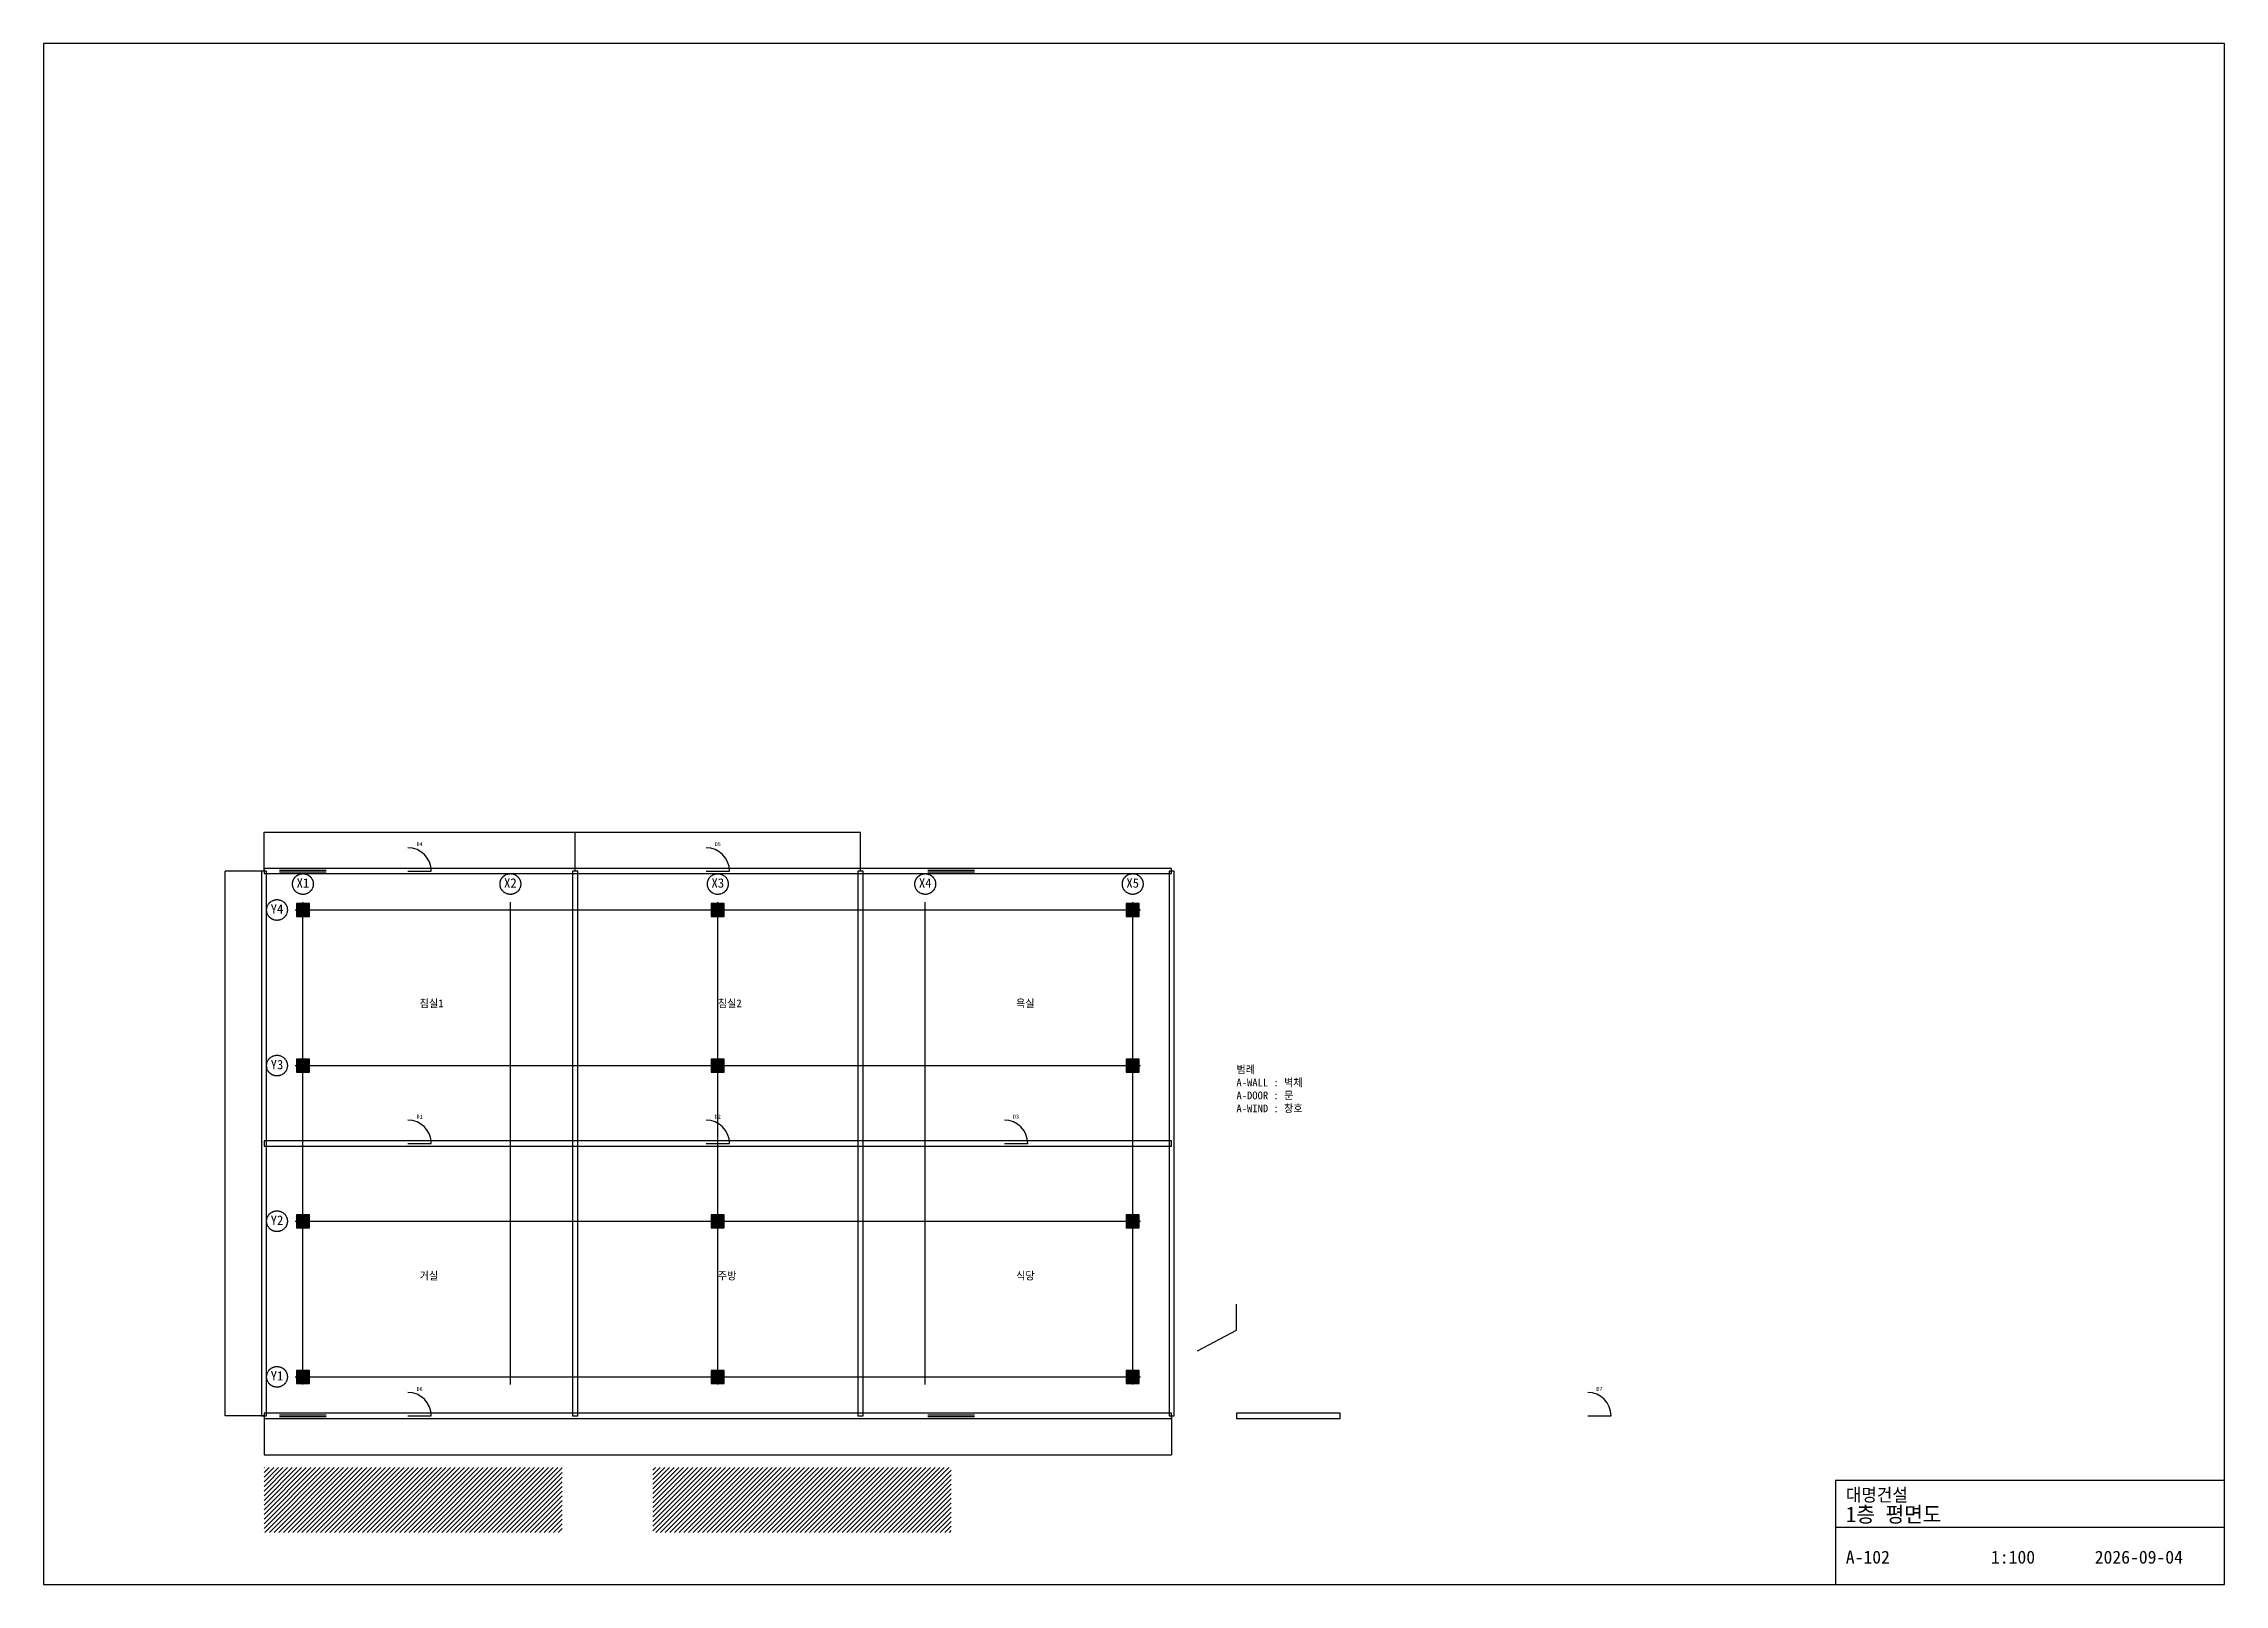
# Model space of a CAD drawing. Header units: millimetres. Extents: x 0 to 174200, y 0 to 59400.
# Drawn here: x 90100 to 174200, y 0 to 59400 of the extents above; entities that cross this region are included whole.
import ezdxf
from ezdxf.enums import TextEntityAlignment as Align

# ---------------------------------------------------------------- set-up
doc = ezdxf.new("R2010")
doc.units = ezdxf.units.MM
doc.linetypes.add('CENTER', pattern=[5.08, 3.175, -0.635, 0.635, -0.635])
for name, color, linetype in [('A-COL', 1, 'CONTINUOUS'), ('A-DIM', 3, 'CONTINUOUS'), ('A-DOOR', 4, 'CONTINUOUS'), ('A-GRID', 8, 'CENTER'), ('A-HATCH', 2, 'CONTINUOUS'), ('A-TEXT', 7, 'CONTINUOUS'), ('A-WALL', 7, 'CONTINUOUS'), ('A-WIND', 6, 'CONTINUOUS'), ('TITLE', 7, 'CONTINUOUS')]:
    doc.layers.add(name, color=color, linetype=linetype)
doc.styles.add('OpenSansCondensed-Light', font='OpenSansCondensed-Light.ttf')
doc.dimstyles.new('EZDXF', dxfattribs={"dimtxt": 0.25, "dimasz": 0.175, "dimexe": 0.375, "dimexo": 0.125, "dimgap": 0.1, "dimtad": 1, "dimlfac": 100, "dimzin": 12, "dimdsep": 46, "dimtxsty": 'OpenSansCondensed-Light', "dimblk": 'ARCHTICK', "dimcen": 2.5, "dimazin": 3, "dimtfac": 0.5, "dimtmove": 2, "dimatfit": 3})

msp = doc.modelspace()

# ---------------------------------------------------------------- texts
at = {"layer": 'A-TEXT'}
for s, p in [('침실1', (104600, 22250)), ('침실2', (116100, 22250)), ('욕실', (127600, 22250)), ('거실', (104600, 11750)), ('주방', (116100, 11750)), ('식당', (127600, 11750))]:
    msp.add_text(s, height=300, dxfattribs=at).set_placement(p)
at = {"layer": 'A-TEXT', "insert": (136100, 20000), "char_height": 300, "width": 18000, "attachment_point": 1}
msp.add_mtext('범례\\P{\\fArial;}A-WALL : 벽체\\PA-DOOR : 문\\PA-WIND : 창호', dxfattribs=at)

# ---------------------------------------------------------------- blocks, each defined once
blk = doc.blocks.new('TITLEBLOCK')
at = {"layer": 'TITLE'}
blk.add_line((0, 22), (150, 22), dxfattribs=at)
blk.add_lwpolyline([(0, 0), (150, 0), (150, 40), (0, 40)], close=True, dxfattribs=at)
for tag, p, height in [('PROJECT', (4, 32), 5), ('TITLE', (4, 24), 6), ('DWG_NO', (4, 8), 5), ('SCALE', (60, 8), 5), ('DATE', (100, 8), 5)]:
    blk.add_attdef(tag, p, '', height=height, dxfattribs=at)
blk = doc.blocks.new('GRID_BUBBLE')
at = {"layer": 'A-GRID'}
blk.add_circle((0, 0), 400, dxfattribs=at)
blk = doc.blocks.new('DOOR_900')
at = {"layer": 'A-DOOR'}
blk.add_line((0, 0), (900, 0), dxfattribs=at)
blk.add_arc((0, 0), 900, 0, 90, dxfattribs=at)
blk = doc.blocks.new('WIN_1800')
at = {"layer": 'A-WIND'}
for p, q in [((0, 60), (1800, 60)), ((0, 0), (1800, 0))]:
    blk.add_line(p, q, dxfattribs=at)
blk = doc.blocks.new('_ARCHTICK')
at = {"color": 0, "linetype": 'BYBLOCK', "const_width": 0.15}
blk.add_lwpolyline([(-0.5, -0.5), (0.5, 0.5)], dxfattribs=at)

# ---------------------------------------------------------------- dimensions: what is measured, and where the dimension line sits
at = {"layer": 'A-DIM'}
for base, p1, p2 in [((98600, 29000), (98600, 27500), (110600, 27500)), ((110600, 29000), (110600, 27500), (121600, 27500)), ((98600, 5000), (98600, 6500), (133600, 6500))]:
    msp.add_linear_dim(base=base, p1=p1, p2=p2, dimstyle='EZDXF', dxfattribs=at).render()
msp.add_linear_dim(base=(97100, 6500), p1=(98600, 6500), p2=(98600, 27500), angle=90, dimstyle='EZDXF', dxfattribs=at).render()

# ---------------------------------------------------------------- hatches: boundary and pattern name
at = {"layer": 'A-COL'}
h = msp.add_hatch(color=1, dxfattribs=at)
h.dxf.hatch_style = 1
h.paths.add_polyline_path([(99850, 25750), (100350, 25750), (100350, 26250), (99850, 26250)])
h = msp.add_hatch(color=1, dxfattribs=at)
h.dxf.hatch_style = 1
h.paths.add_polyline_path([(115850, 25750), (116350, 25750), (116350, 26250), (115850, 26250)])
h = msp.add_hatch(color=1, dxfattribs=at)
h.dxf.hatch_style = 1
h.paths.add_polyline_path([(131850, 25750), (132350, 25750), (132350, 26250), (131850, 26250)])
h = msp.add_hatch(color=1, dxfattribs=at)
h.dxf.hatch_style = 1
h.paths.add_polyline_path([(99850, 19750), (100350, 19750), (100350, 20250), (99850, 20250)])
h = msp.add_hatch(color=1, dxfattribs=at)
h.dxf.hatch_style = 1
h.paths.add_polyline_path([(115850, 19750), (116350, 19750), (116350, 20250), (115850, 20250)])
h = msp.add_hatch(color=1, dxfattribs=at)
h.dxf.hatch_style = 1
h.paths.add_polyline_path([(131850, 19750), (132350, 19750), (132350, 20250), (131850, 20250)])
h = msp.add_hatch(color=1, dxfattribs=at)
h.dxf.hatch_style = 1
h.paths.add_polyline_path([(99850, 13750), (100350, 13750), (100350, 14250), (99850, 14250)])
h = msp.add_hatch(color=1, dxfattribs=at)
h.dxf.hatch_style = 1
h.paths.add_polyline_path([(115850, 13750), (116350, 13750), (116350, 14250), (115850, 14250)])
h = msp.add_hatch(color=1, dxfattribs=at)
h.dxf.hatch_style = 1
h.paths.add_polyline_path([(131850, 13750), (132350, 13750), (132350, 14250), (131850, 14250)])
h = msp.add_hatch(color=1, dxfattribs=at)
h.dxf.hatch_style = 1
h.paths.add_polyline_path([(99850, 7750), (100350, 7750), (100350, 8250), (99850, 8250)])
h = msp.add_hatch(color=1, dxfattribs=at)
h.dxf.hatch_style = 1
h.paths.add_polyline_path([(115850, 7750), (116350, 7750), (116350, 8250), (115850, 8250)])
h = msp.add_hatch(color=1, dxfattribs=at)
h.dxf.hatch_style = 1
h.paths.add_polyline_path([(131850, 7750), (132350, 7750), (132350, 8250), (131850, 8250)])
at = {"layer": 'A-HATCH'}
h = msp.add_hatch(dxfattribs=at)
h.set_pattern_fill('ANSI31', scale=40)
h.paths.add_polyline_path([(98600, 2000), (110100, 2000), (110100, 4500), (98600, 4500)])
h = msp.add_hatch(dxfattribs=at)
h.set_pattern_fill('ANSI31', scale=40)
h.paths.add_polyline_path([(113600, 2000), (125100, 2000), (125100, 4500), (113600, 4500)])

# ---------------------------------------------------------------- linework, layer by layer
at = {"layer": 'A-COL'}
for points in [[(99850, 25750), (100350, 25750), (100350, 26250), (99850, 26250)], [(115850, 25750), (116350, 25750), (116350, 26250), (115850, 26250)], [(131850, 25750), (132350, 25750), (132350, 26250), (131850, 26250)], [(99850, 19750), (100350, 19750), (100350, 20250), (99850, 20250)], [(115850, 19750), (116350, 19750), (116350, 20250), (115850, 20250)], [(131850, 19750), (132350, 19750), (132350, 20250), (131850, 20250)], [(99850, 13750), (100350, 13750), (100350, 14250), (99850, 14250)], [(115850, 13750), (116350, 13750), (116350, 14250), (115850, 14250)], [(131850, 13750), (132350, 13750), (132350, 14250), (131850, 14250)], [(99850, 7750), (100350, 7750), (100350, 8250), (99850, 8250)], [(115850, 7750), (116350, 7750), (116350, 8250), (115850, 8250)], [(131850, 7750), (132350, 7750), (132350, 8250), (131850, 8250)]]:
    msp.add_lwpolyline(points, close=True, dxfattribs=at)
at = {"layer": 'A-GRID'}
for p, q in [((100100, 7700), (100100, 26300)), ((108100, 7700), (108100, 26300)), ((116100, 7700), (116100, 26300)), ((124100, 7700), (124100, 26300)), ((132100, 7700), (132100, 26300)), ((99800, 26000), (132400, 26000)), ((99800, 20000), (132400, 20000)), ((99800, 14000), (132400, 14000)), ((99800, 8000), (132400, 8000))]:
    msp.add_line(p, q, dxfattribs=at)
at = {"layer": 'A-WALL'}
for points in [[(98500, 6500), (98700, 6500), (98700, 27500), (98500, 27500)], [(98600, 27400), (133600, 27400), (133600, 27600), (98600, 27600)], [(110500, 6500), (110700, 6500), (110700, 27500), (110500, 27500)], [(121500, 6500), (121700, 6500), (121700, 27500), (121500, 27500)], [(133500, 6500), (133700, 6500), (133700, 27500), (133500, 27500)], [(98600, 16900), (133600, 16900), (133600, 17100), (98600, 17100)], [(98600, 6400), (133600, 6400), (133600, 6600), (98600, 6600)], [(136100, 6400), (140100, 6400), (140100, 6600), (136100, 6600)]]:
    msp.add_lwpolyline(points, close=True, dxfattribs=at)
at = {"layer": 'TITLE'}
msp.add_lwpolyline([(90100, 0), (174200, 0), (174200, 59400), (90100, 59400)], close=True, dxfattribs=at)

# ---------------------------------------------------------------- block references
at = {"layer": 'A-DOOR'}
ref = msp.add_blockref('DOOR_900', (104150, 27500), dxfattribs=at)
ref.add_attrib('TAG', 'D4', dxfattribs={"height": 150}).set_placement((104600, 28460), align=Align.CENTER)
ref = msp.add_blockref('DOOR_900', (115650, 27500), dxfattribs=at)
ref.add_attrib('TAG', 'D5', dxfattribs={"height": 150}).set_placement((116100, 28460), align=Align.CENTER)
ref = msp.add_blockref('DOOR_900', (104150, 17000), dxfattribs=at)
ref.add_attrib('TAG', 'D1', dxfattribs={"height": 150}).set_placement((104600, 17960), align=Align.CENTER)
ref = msp.add_blockref('DOOR_900', (115650, 17000), dxfattribs=at)
ref.add_attrib('TAG', 'D2', dxfattribs={"height": 150}).set_placement((116100, 17960), align=Align.CENTER)
ref = msp.add_blockref('DOOR_900', (127150, 17000), dxfattribs=at)
ref.add_attrib('TAG', 'D3', dxfattribs={"height": 150}).set_placement((127600, 17960), align=Align.CENTER)
ref = msp.add_blockref('DOOR_900', (104150, 6500), dxfattribs=at)
ref.add_attrib('TAG', 'D6', dxfattribs={"height": 150}).set_placement((104600, 7460), align=Align.CENTER)
ref = msp.add_blockref('DOOR_900', (149650, 6500), dxfattribs=at)
ref.add_attrib('TAG', 'D7', dxfattribs={"height": 150}).set_placement((150100, 7460), align=Align.CENTER)
at = {"layer": 'A-GRID'}
ref = msp.add_blockref('GRID_BUBBLE', (100100, 27000), dxfattribs=at)
ref.add_attrib('LABEL', 'X1', dxfattribs={"height": 360}).set_placement((100100, 26860), align=Align.CENTER)
ref = msp.add_blockref('GRID_BUBBLE', (108100, 27000), dxfattribs=at)
ref.add_attrib('LABEL', 'X2', dxfattribs={"height": 360}).set_placement((108100, 26860), align=Align.CENTER)
ref = msp.add_blockref('GRID_BUBBLE', (116100, 27000), dxfattribs=at)
ref.add_attrib('LABEL', 'X3', dxfattribs={"height": 360}).set_placement((116100, 26860), align=Align.CENTER)
ref = msp.add_blockref('GRID_BUBBLE', (124100, 27000), dxfattribs=at)
ref.add_attrib('LABEL', 'X4', dxfattribs={"height": 360}).set_placement((124100, 26860), align=Align.CENTER)
ref = msp.add_blockref('GRID_BUBBLE', (132100, 27000), dxfattribs=at)
ref.add_attrib('LABEL', 'X5', dxfattribs={"height": 360}).set_placement((132100, 26860), align=Align.CENTER)
ref = msp.add_blockref('GRID_BUBBLE', (99100, 26000), dxfattribs=at)
ref.add_attrib('LABEL', 'Y4', dxfattribs={"height": 360}).set_placement((99100, 25860), align=Align.CENTER)
ref = msp.add_blockref('GRID_BUBBLE', (99100, 20000), dxfattribs=at)
ref.add_attrib('LABEL', 'Y3', dxfattribs={"height": 360}).set_placement((99100, 19860), align=Align.CENTER)
ref = msp.add_blockref('GRID_BUBBLE', (99100, 14000), dxfattribs=at)
ref.add_attrib('LABEL', 'Y2', dxfattribs={"height": 360}).set_placement((99100, 13860), align=Align.CENTER)
ref = msp.add_blockref('GRID_BUBBLE', (99100, 8000), dxfattribs=at)
ref.add_attrib('LABEL', 'Y1', dxfattribs={"height": 360}).set_placement((99100, 7860), align=Align.CENTER)
at = {"layer": 'A-WIND'}
for p in [(99200, 27470), (124200, 27470), (99200, 6470), (124200, 6470)]:
    msp.add_blockref('WIN_1800', p, dxfattribs=at)
at = {"layer": 'TITLE', "xscale": 100, "yscale": 100}
msp.add_blockref('TITLEBLOCK', (159200, 0), dxfattribs=at).add_auto_attribs({'DWG_NO': 'A-102', 'TITLE': '1층 평면도', 'SCALE': '1:100', 'DATE': '2026-09-04', 'PROJECT': '대명건설'})

msp.set_redraw_order([(e.dxf.handle, doc.entitydb.next_handle()) for e in msp.query("TEXT MTEXT ATTDEF DIMENSION ARC_DIMENSION")])  # texts and dimensions are drawn at this point

# ---------------------------------------------------------------- leaders
at = {"layer": 'A-DIM'}
msp.add_leader([(134600, 9000), (136100, 9800), (136100, 10800)], dimstyle='EZDXF', dxfattribs=at)

doc.saveas('drawing.dxf')
